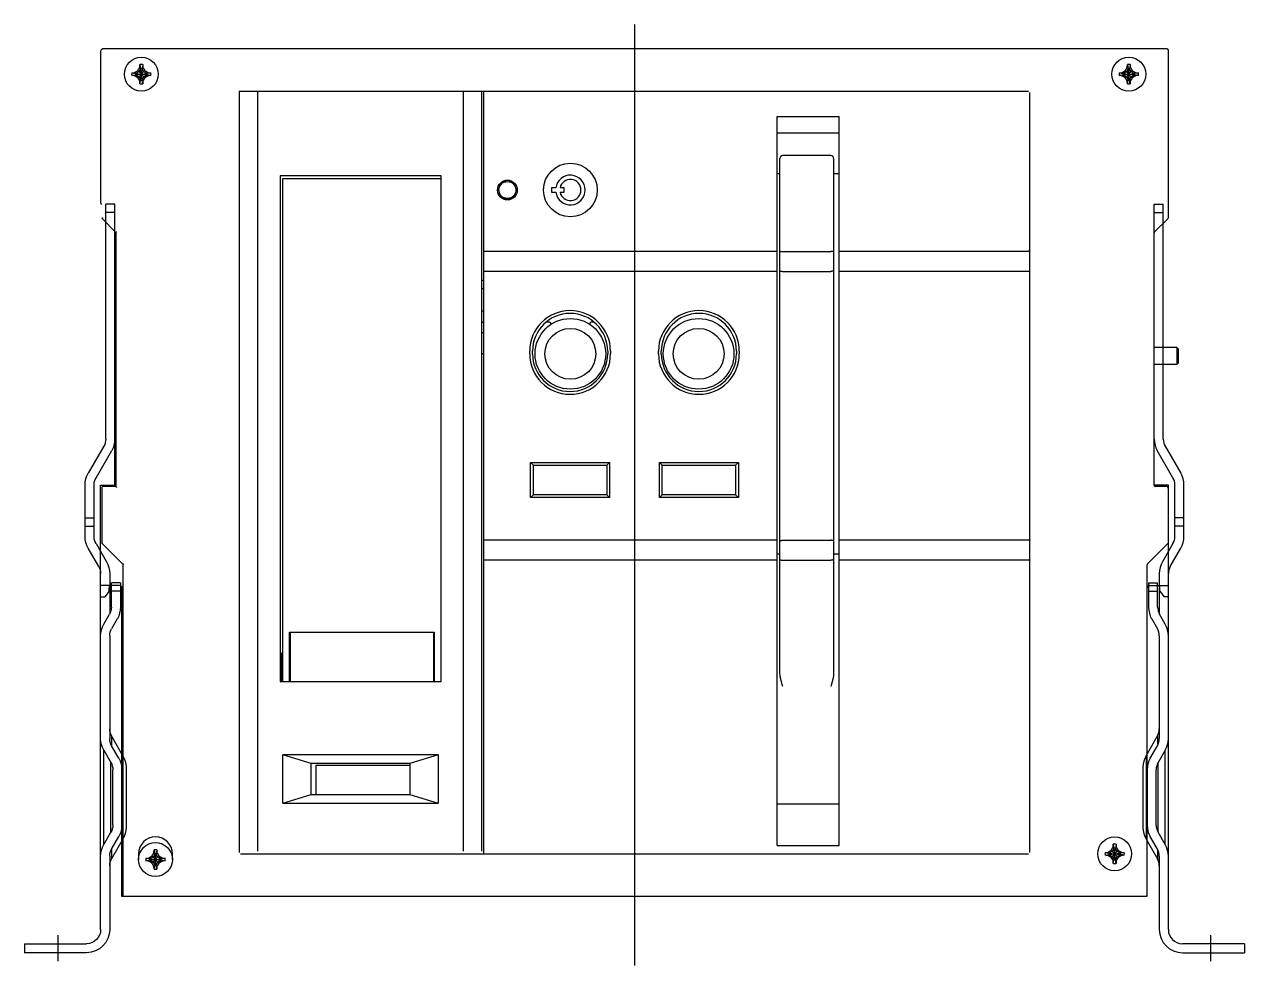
# Model space of a CAD drawing. Header units: inches. Extents: x 0 to 432, y 0 to 333.
import ezdxf

# ---------------------------------------------------------------- set-up
doc = ezdxf.new("R2010")
doc.units = ezdxf.units.IN
doc.layers.add('1', color=1, linetype='Continuous')

# ---------------------------------------------------------------- blocks, each defined once
blk = doc.blocks.new('A$C7F836B4E')
at = {"color": 7, "linetype": 'Continuous'}
for p, q in [((4, 184.84), (4, 268)), ((4, 268), (7.2, 268)), ((7.2, 184.84), (7.2, 268)), ((4, 265), (7.2, 265)), ((7.87, 182.34), (13.4, 172.76)), ((10.63, 171.16), (5.1, 180.74)), ((11.3, 150.34), (11.3, 168.66)), ((14.5, 150.34), (14.5, 168.66)), ((14.5, 157), (11.3, 157)), ((14.5, 154), (11.3, 154)), ((10.63, 147.84), (6.9, 141.38)), ((9.67, 139.78), (13.4, 146.24)), ((2, 134), (2, 125.34)), ((2, 134), (5.2, 134)), ((5.2, 125.34), (5.2, 134)), ((5.8, 137.28), (5.8, 122.99)), ((9, 11.2), (9, 137.28)), ((2, 131), (5.2, 131)), ((3.1, 121.24), (5.13, 117.72)), ((7.9, 119.32), (5.87, 122.84)), ((5.8, 115.22), (5.8, 78.79)), ((1.1, 72.76), (5.13, 79.74)), ((5.13, 79.74), (5.13, 76.29)), ((2.6, 71.9), (5.13, 76.29)), ((7.9, 74.69), (5.37, 70.3)), ((7.9, 41.31), (7.9, 74.69)), ((1.1, 72.76), (1.1, 43.24)), ((5.37, 45.7), (5.37, 70.3)), ((0, 68.66), (0, 47.34)), ((1.5, 67.8), (1.5, 48.2)), ((4.7, 48.2), (4.7, 67.8)), ((1.1, 43.24), (5.13, 36.26)), ((5.13, 39.71), (2.6, 44.1)), ((7.9, 41.31), (5.37, 45.7)), ((5.13, 39.71), (5.13, 36.26)), ((5.8, 37.21), (5.8, 11.2)), ((36, 6.2), (14, 6.2)), ((36, 6.2), (36, 3)), ((14, 3), (36, 3))]:
    blk.add_line(p, q, dxfattribs=at)
for centre, radius, start, end in [((12.2, 184.84), 8.2, 180, 210), ((12.2, 184.84), 5, 180, 210), ((6.3, 168.66), 5, 0, 30), ((6.3, 168.66), 8.2, 0, 30), ((6.3, 150.34), 5, 330, 0), ((6.3, 150.34), 8.2, 330, 0), ((14, 137.28), 8.2, 150, 180), ((14, 137.28), 5, 150, 180), ((10.2, 125.34), 8.2, 180, 210), ((10.2, 125.34), 5, 180, 210), ((0.8, 115.22), 5, 0, 30), ((0.8, 115.22), 8.2, 0, 30), ((0.8, 82.24), 5, 330, 360), ((0.8, 78.79), 5, 330, 0), ((0.8, 78.79), 8.2, 330, 0), ((8.2, 68.66), 8.2, 150, 180), ((9.7, 67.8), 8.2, 150, 180), ((9.7, 67.8), 5, 150, 180), ((9.7, 48.2), 8.2, 180, 210), ((9.7, 48.2), 5, 180, 210), ((8.2, 47.34), 8.2, 180, 210), ((0.8, 37.21), 5, 0, 30), ((0.8, 37.21), 8.2, 0, 30), ((0.8, 33.76), 5, 0, 30), ((14, 11.2), 8.2, 180, 270), ((14, 11.2), 5, 180, 270)]:
    blk.add_arc(centre, radius, start, end, dxfattribs=at)
at = {"layer": '1'}
blk.add_line((24, 0), (24, 9.2), dxfattribs=at)
blk = doc.blocks.new('hd2')
at = {"color": 7, "linetype": 'Continuous'}
for p, q in [((55144.46, -9607.38), (54767.66, -9607.38)), ((54766.96, -9608.38), (54766.96, -9661.88)), ((55144.96, -9667.17), (55144.96, -9607.88)), ((54777.95, -9615.88), (54779.3, -9616.13)), ((54778.9, -9615.86), (54779.4, -9616.13)), ((54779.4, -9616.13), (54779.3, -9616.13)), ((54779.3, -9616.13), (54783.41, -9616.63)), ((54779.3, -9616.63), (54783.41, -9616.13)), ((54780.49, -9615.51), (54779.4, -9616.13)), ((54779.4, -9616.13), (54783.31, -9616.63)), ((54779.4, -9616.63), (54783.31, -9616.13)), ((54780.11, -9617.63), (54782.61, -9615.13)), ((54782.61, -9617.63), (54780.11, -9615.13)), ((54781.11, -9614.43), (54780.49, -9615.51)), ((54780.83, -9613.92), (54781.11, -9614.43)), ((54780.86, -9612.98), (54781.11, -9614.33)), ((54781.11, -9618.44), (54781.61, -9614.33)), ((54781.11, -9614.33), (54781.11, -9614.43)), ((54781.61, -9618.44), (54781.11, -9614.33)), ((54781.11, -9618.34), (54781.61, -9614.43)), ((54781.61, -9618.34), (54781.11, -9614.43)), ((54781.86, -9612.98), (54781.61, -9614.33)), ((54781.61, -9614.43), (54781.88, -9613.92)), ((54781.61, -9614.43), (54781.61, -9614.33)), ((54782.23, -9615.51), (54781.61, -9614.43)), ((54783.31, -9616.13), (54782.23, -9615.51)), ((54783.82, -9615.86), (54783.31, -9616.13)), ((54783.41, -9616.13), (54783.31, -9616.13)), ((54784.76, -9615.88), (54783.41, -9616.13)), ((55127.55, -9615.88), (55128.9, -9616.13)), ((55128.5, -9615.86), (55129, -9616.13)), ((55129, -9616.13), (55128.9, -9616.13)), ((55128.9, -9616.63), (55133.01, -9616.13)), ((55128.9, -9616.13), (55133.01, -9616.63)), ((55130.09, -9615.51), (55129, -9616.13)), ((55129, -9616.63), (55132.91, -9616.13)), ((55129, -9616.13), (55132.91, -9616.63)), ((55129.71, -9617.63), (55132.21, -9615.13)), ((55129.71, -9615.13), (55132.21, -9617.63)), ((55130.71, -9614.43), (55130.09, -9615.51)), ((55130.43, -9613.92), (55130.71, -9614.43)), ((55130.46, -9612.98), (55130.71, -9614.33)), ((55130.71, -9618.44), (55131.21, -9614.33)), ((55130.71, -9614.33), (55130.71, -9614.43)), ((55131.21, -9618.44), (55130.71, -9614.33)), ((55130.71, -9618.34), (55131.21, -9614.43)), ((55131.21, -9618.34), (55130.71, -9614.43)), ((55131.46, -9612.98), (55131.21, -9614.33)), ((55131.21, -9614.43), (55131.48, -9613.92)), ((55131.21, -9614.43), (55131.21, -9614.33)), ((55131.83, -9615.51), (55131.21, -9614.43)), ((55132.91, -9616.13), (55131.83, -9615.51)), ((55133.42, -9615.86), (55132.91, -9616.13)), ((55133.01, -9616.13), (55132.91, -9616.13)), ((55134.36, -9615.88), (55133.01, -9616.13)), ((54777.95, -9616.88), (54779.3, -9616.63)), ((54778.9, -9616.91), (54779.4, -9616.63)), ((54779.3, -9616.63), (54779.4, -9616.63)), ((54779.4, -9616.63), (54780.49, -9617.26)), ((54780.49, -9617.26), (54781.11, -9618.34)), ((54781.11, -9618.34), (54780.83, -9618.84)), ((54780.86, -9619.79), (54781.11, -9618.44)), ((54781.11, -9618.34), (54781.11, -9618.44)), ((54781.61, -9618.34), (54782.23, -9617.26)), ((54781.61, -9618.44), (54781.61, -9618.34)), ((54781.88, -9618.84), (54781.61, -9618.34)), ((54781.86, -9619.79), (54781.61, -9618.44)), ((54782.23, -9617.26), (54783.31, -9616.63)), ((54783.31, -9616.63), (54783.82, -9616.91)), ((54783.31, -9616.63), (54783.41, -9616.63)), ((54784.76, -9616.88), (54783.41, -9616.63)), ((55127.55, -9616.88), (55128.9, -9616.63)), ((55128.5, -9616.91), (55129, -9616.63)), ((55128.9, -9616.63), (55129, -9616.63)), ((55129, -9616.63), (55130.09, -9617.26)), ((55130.09, -9617.26), (55130.71, -9618.34)), ((55130.71, -9618.34), (55130.43, -9618.84)), ((55130.46, -9619.79), (55130.71, -9618.44)), ((55130.71, -9618.34), (55130.71, -9618.44)), ((55131.21, -9618.34), (55131.83, -9617.26)), ((55131.21, -9618.44), (55131.21, -9618.34)), ((55131.48, -9618.84), (55131.21, -9618.34)), ((55131.46, -9619.79), (55131.21, -9618.44)), ((55131.83, -9617.26), (55132.91, -9616.63)), ((55132.91, -9616.63), (55133.01, -9616.63)), ((55132.91, -9616.63), (55133.42, -9616.91)), ((55134.36, -9616.88), (55133.01, -9616.63)), ((54815.96, -9622.38), (54815.96, -9891.88)), ((54815.96, -9622.38), (55095.46, -9622.38)), ((54822.46, -9622.38), (54822.46, -9891.38)), ((54895.46, -9891.38), (54895.46, -9622.38)), ((54901.96, -9891.38), (54901.96, -9622.38)), ((54902.66, -9892.38), (54902.66, -9622.38)), ((55095.96, -9891.88), (55095.96, -9622.88)), ((55006.46, -9889.38), (55006.46, -9631.38)), ((55006.46, -9631.38), (55028.46, -9631.38)), ((55028.46, -9889.38), (55028.46, -9631.38)), ((55006.46, -9637.16), (55028.46, -9637.16)), ((55007.46, -9828.3), (55007.46, -9646.18)), ((55025.46, -9645.18), (55008.46, -9645.18)), ((55026.46, -9646.18), (55026.46, -9828.3)), ((54830.46, -9652.38), (54830.46, -9831.38)), ((54887.46, -9652.38), (54830.46, -9652.38)), ((54831.43, -9831.36), (54831.43, -9653.36)), ((54831.43, -9653.36), (54887.43, -9653.36)), ((54887.46, -9831.38), (54887.46, -9652.38)), ((54910.11, -9653.99), (54910.11, -9654.4)), ((54910.26, -9654.18), (54910.11, -9654.18)), ((54910.26, -9654.46), (54910.26, -9653.96)), ((54911.66, -9653.96), (54911.66, -9654.46)), ((54911.81, -9654.18), (54911.66, -9654.18)), ((54911.81, -9654.4), (54911.81, -9653.99)), ((55006.46, -9651.5), (55007.46, -9651.5)), ((55026.46, -9651.5), (55028.46, -9651.5)), ((54928.06, -9656.63), (54926.56, -9656.63)), ((54926.56, -9656.63), (54926.56, -9658.13)), ((54926.56, -9658.13), (54928.06, -9658.13)), ((54931.09, -9656.63), (54929.59, -9656.63)), ((54929.59, -9658.13), (54931.09, -9658.13)), ((54931.09, -9658.13), (54931.09, -9656.63)), ((54767.36, -9667.38), (54772.36, -9672.38)), ((55140.11, -9672.24), (55144.81, -9667.53)), ((54771.96, -9761.88), (54771.96, -9671.98)), ((54772.36, -9672.38), (54772.36, -9762.38)), ((55139.96, -9761.88), (55139.96, -9672.59)), ((54902.66, -9679.08), (55006.46, -9679.08)), ((55008.46, -9679.18), (55025.46, -9679.18)), ((55028.46, -9679.08), (55095.46, -9679.08)), ((54902.66, -9689.38), (54901.96, -9689.38)), ((54902.66, -9686.15), (55006.46, -9686.15)), ((55008.46, -9686.18), (55025.46, -9686.18)), ((55028.46, -9686.15), (55095.46, -9686.15)), ((54902.66, -9692.38), (54902.16, -9692.38)), ((54901.96, -9700.18), (54902.66, -9700.18)), ((54901.96, -9704.18), (54902.66, -9704.18)), ((54925.88, -9704.18), (54924.64, -9704.18)), ((54941.68, -9704.18), (54940.64, -9704.18)), ((54902.66, -9707.88), (54901.96, -9707.88)), ((54902.66, -9715.38), (54901.96, -9715.38)), ((54918.86, -9715.38), (54918.86, -9714.38)), ((54919.86, -9715.38), (54919.86, -9714.38)), ((54946.46, -9714.38), (54946.46, -9715.38)), ((54947.46, -9714.38), (54947.46, -9715.38)), ((54964.46, -9715.38), (54964.46, -9714.38)), ((54965.46, -9715.38), (54965.46, -9714.38)), ((54992.06, -9714.38), (54992.06, -9715.38)), ((54993.06, -9714.38), (54993.06, -9715.38)), ((55147.96, -9713.13), (55139.96, -9713.13)), ((55148.46, -9713.63), (55147.96, -9713.13)), ((55147.96, -9713.13), (55147.96, -9719.13)), ((55148.46, -9713.63), (55148.46, -9718.63)), ((55147.96, -9719.13), (55139.96, -9719.13)), ((55148.46, -9718.63), (55147.96, -9719.13)), ((54772.36, -9723.38), (54771.96, -9723.38)), ((54919.16, -9753.78), (54947.16, -9753.78)), ((54919.16, -9753.78), (54920.16, -9754.78)), ((54919.16, -9766.28), (54919.16, -9753.78)), ((54947.16, -9753.78), (54946.16, -9754.78)), ((54947.16, -9753.78), (54947.16, -9766.28)), ((54964.76, -9753.78), (54992.76, -9753.78)), ((54964.76, -9753.78), (54965.76, -9754.78)), ((54964.76, -9766.28), (54964.76, -9753.78)), ((54992.76, -9753.78), (54991.76, -9754.78)), ((54992.76, -9753.78), (54992.76, -9766.28)), ((54920.16, -9754.78), (54946.16, -9754.78)), ((54920.16, -9765.28), (54920.16, -9754.78)), ((54946.16, -9754.78), (54946.16, -9765.28)), ((54965.76, -9754.78), (54991.76, -9754.78)), ((54965.76, -9765.28), (54965.76, -9754.78)), ((54991.76, -9754.78), (54991.76, -9765.28)), ((54766.96, -9761.88), (54771.96, -9761.88)), ((54766.96, -9801.38), (54766.96, -9761.88)), ((54767.36, -9762.68), (54767.36, -9782.38)), ((54772.36, -9762.38), (54767.66, -9762.38)), ((55144.96, -9761.88), (55139.96, -9761.88)), ((55144.46, -9762.38), (55140.46, -9762.38)), ((55144.96, -9801.38), (55144.96, -9761.88)), ((54919.16, -9766.28), (54920.16, -9765.28)), ((54947.16, -9766.28), (54919.16, -9766.28)), ((54946.16, -9765.28), (54920.16, -9765.28)), ((54947.16, -9766.28), (54946.16, -9765.28)), ((54964.76, -9766.28), (54965.76, -9765.28)), ((54992.76, -9766.28), (54964.76, -9766.28)), ((54991.76, -9765.28), (54965.76, -9765.28)), ((54992.76, -9766.28), (54991.76, -9765.28)), ((54767.36, -9782.38), (54774.86, -9789.88)), ((54902.66, -9781.21), (55006.46, -9781.21)), ((55008.46, -9781.38), (55025.46, -9781.38)), ((55028.46, -9781.21), (55095.46, -9781.21)), ((55137.61, -9789.74), (55144.81, -9782.53)), ((54902.66, -9788.28), (55006.46, -9788.28)), ((55006.46, -9786.18), (55007.46, -9786.18)), ((55008.46, -9788.38), (55025.46, -9788.38)), ((55026.46, -9786.18), (55028.46, -9786.18)), ((55028.46, -9788.28), (55095.46, -9788.28)), ((54774.86, -9789.88), (54774.86, -9907.08)), ((55137.46, -9907.38), (55137.46, -9790.09)), ((54773.66, -9797.38), (54766.96, -9797.38)), ((55138.26, -9797.38), (55144.96, -9797.38)), ((54766.96, -9801.38), (54768.46, -9801.38)), ((54769.96, -9799.38), (54768.46, -9801.38)), ((54769.96, -9799.38), (54769.96, -9798.18)), ((54774.46, -9907.38), (54774.46, -9798.18)), ((55141.96, -9799.38), (55141.96, -9798.18)), ((55141.96, -9799.38), (55143.46, -9801.38)), ((55144.96, -9801.38), (55143.46, -9801.38)), ((54774.86, -9807.38), (54774.46, -9807.38)), ((54833.83, -9831.36), (54833.83, -9813.86)), ((54833.83, -9813.86), (54885.03, -9813.86)), ((54834.03, -9813.86), (54834.03, -9831.36)), ((54884.83, -9813.86), (54884.83, -9831.36)), ((54885.03, -9813.86), (54885.03, -9831.36)), ((54830.43, -9821.37), (54831.43, -9821.37)), ((54830.93, -9831.38), (54830.93, -9821.64)), ((54833.83, -9821.37), (54834.03, -9821.37)), ((54884.83, -9821.37), (54885.03, -9821.37)), ((54834.03, -9825.86), (54833.83, -9825.86)), ((54885.03, -9825.86), (54884.83, -9825.86)), ((54830.46, -9831.38), (54887.46, -9831.38)), ((54834.03, -9828.86), (54833.83, -9828.86)), ((54885.03, -9828.86), (54884.83, -9828.86)), ((54774.46, -9851.38), (54774.86, -9851.38)), ((54886.46, -9857.38), (54831.46, -9857.38)), ((54831.46, -9874.38), (54831.46, -9857.38)), ((54841.46, -9860.38), (54831.46, -9857.38)), ((54886.46, -9857.38), (54876.46, -9860.38)), ((54886.46, -9857.38), (54886.46, -9874.38)), ((54841.46, -9871.38), (54841.46, -9860.38)), ((54876.46, -9860.38), (54841.46, -9860.38)), ((54843.16, -9861.13), (54843.16, -9871.38)), ((54876.46, -9861.13), (54843.16, -9861.13)), ((54876.46, -9860.38), (54876.46, -9871.38)), ((54831.46, -9874.38), (54841.46, -9871.38)), ((54831.46, -9874.38), (54886.46, -9874.38)), ((54841.46, -9871.38), (54876.46, -9871.38)), ((54876.46, -9871.38), (54886.46, -9874.38)), ((55006.46, -9874.64), (55028.46, -9874.64)), ((54780.36, -9892.38), (54780.36, -9894.38)), ((54786.11, -9892.43), (54785.49, -9893.51)), ((54785.83, -9891.92), (54786.11, -9892.43)), ((54785.86, -9890.98), (54786.11, -9892.33)), ((54786.61, -9896.44), (54786.11, -9892.33)), ((54786.11, -9892.33), (54786.11, -9892.43)), ((54786.11, -9896.44), (54786.61, -9892.33)), ((54786.61, -9896.34), (54786.11, -9892.43)), ((54786.11, -9896.34), (54786.61, -9892.43)), ((54786.86, -9890.98), (54786.61, -9892.33)), ((54786.61, -9892.43), (54786.88, -9891.92)), ((54786.61, -9892.43), (54786.61, -9892.33)), ((54787.23, -9893.51), (54786.61, -9892.43)), ((54792.36, -9894.38), (54792.36, -9892.38)), ((54816.46, -9892.38), (55095.46, -9892.38)), ((55006.46, -9889.38), (55028.46, -9889.38)), ((55122.55, -9891.88), (55123.9, -9892.13)), ((55122.55, -9892.88), (55123.9, -9892.63)), ((55123.5, -9891.86), (55124, -9892.13)), ((55123.5, -9892.91), (55124, -9892.63)), ((55123.9, -9892.63), (55128.01, -9892.13)), ((55124, -9892.13), (55123.9, -9892.13)), ((55123.9, -9892.13), (55128.01, -9892.63)), ((55123.9, -9892.63), (55124, -9892.63)), ((55125.09, -9891.51), (55124, -9892.13)), ((55124, -9892.63), (55127.91, -9892.13)), ((55124, -9892.13), (55127.91, -9892.63)), ((55124, -9892.63), (55125.09, -9893.26)), ((55124.71, -9891.13), (55127.21, -9893.63)), ((55124.71, -9893.63), (55127.21, -9891.13)), ((55125.71, -9890.43), (55125.09, -9891.51)), ((55125.43, -9889.92), (55125.71, -9890.43)), ((55125.46, -9888.98), (55125.71, -9890.33)), ((55126.21, -9894.44), (55125.71, -9890.33)), ((55125.71, -9890.33), (55125.71, -9890.43)), ((55125.71, -9894.44), (55126.21, -9890.33)), ((55126.21, -9894.34), (55125.71, -9890.43)), ((55125.71, -9894.34), (55126.21, -9890.43)), ((55126.46, -9888.98), (55126.21, -9890.33)), ((55126.21, -9890.43), (55126.48, -9889.92)), ((55126.21, -9890.43), (55126.21, -9890.33)), ((55126.83, -9891.51), (55126.21, -9890.43)), ((55127.91, -9892.13), (55126.83, -9891.51)), ((55126.83, -9893.26), (55127.91, -9892.63)), ((55128.42, -9891.86), (55127.91, -9892.13)), ((55128.01, -9892.13), (55127.91, -9892.13)), ((55127.91, -9892.63), (55128.01, -9892.63)), ((55127.91, -9892.63), (55128.42, -9892.91)), ((55129.36, -9891.88), (55128.01, -9892.13)), ((55129.36, -9892.88), (55128.01, -9892.63)), ((54782.95, -9893.88), (54784.3, -9894.13)), ((54782.95, -9894.88), (54784.3, -9894.63)), ((54783.9, -9893.86), (54784.4, -9894.13)), ((54783.9, -9894.91), (54784.4, -9894.63)), ((54784.3, -9894.13), (54788.41, -9894.63)), ((54784.4, -9894.13), (54784.3, -9894.13)), ((54784.3, -9894.63), (54788.41, -9894.13)), ((54784.3, -9894.63), (54784.4, -9894.63)), ((54785.49, -9893.51), (54784.4, -9894.13)), ((54784.4, -9894.13), (54788.31, -9894.63)), ((54784.4, -9894.63), (54788.31, -9894.13)), ((54784.4, -9894.63), (54785.49, -9895.26)), ((54785.11, -9893.13), (54787.61, -9895.63)), ((54785.11, -9895.63), (54787.61, -9893.13)), ((54785.49, -9895.26), (54786.11, -9896.34)), ((54786.11, -9896.34), (54785.83, -9896.84)), ((54785.86, -9897.79), (54786.11, -9896.44)), ((54786.11, -9896.34), (54786.11, -9896.44)), ((54786.61, -9896.34), (54787.23, -9895.26)), ((54786.88, -9896.84), (54786.61, -9896.34)), ((54786.61, -9896.44), (54786.61, -9896.34)), ((54786.86, -9897.79), (54786.61, -9896.44)), ((54788.31, -9894.13), (54787.23, -9893.51)), ((54787.23, -9895.26), (54788.31, -9894.63)), ((54788.82, -9893.86), (54788.31, -9894.13)), ((54788.41, -9894.13), (54788.31, -9894.13)), ((54788.31, -9894.63), (54788.82, -9894.91)), ((54788.31, -9894.63), (54788.41, -9894.63)), ((54789.76, -9893.88), (54788.41, -9894.13)), ((54789.76, -9894.88), (54788.41, -9894.63)), ((55125.09, -9893.26), (55125.71, -9894.34)), ((55125.71, -9894.34), (55125.43, -9894.84)), ((55125.46, -9895.79), (55125.71, -9894.44)), ((55125.71, -9894.34), (55125.71, -9894.44)), ((55126.21, -9894.34), (55126.83, -9893.26)), ((55126.48, -9894.84), (55126.21, -9894.34)), ((55126.21, -9894.44), (55126.21, -9894.34)), ((55126.46, -9895.79), (55126.21, -9894.44)), ((54774.46, -9907.38), (54774.16, -9907.38)), ((54774.46, -9907.38), (55137.46, -9907.38))]:
    blk.add_line(p, q, dxfattribs=at)
for centre, radius in [((54781.36, -9616.38), 6), ((55130.96, -9616.38), 6), ((54933.26, -9657.38), 9.5), ((54910.96, -9657.38), 3.5), ((54910.96, -9657.38), 3), ((54933.26, -9715.38), 12.5), ((54933.26, -9715.38), 9), ((54978.66, -9715.38), 12.5), ((54978.66, -9715.38), 9), ((54786.36, -9894.38), 6), ((55125.96, -9892.38), 6)]:
    blk.add_circle(centre, radius, dxfattribs=at)
for centre, radius, start, end in [((54767.96, -9608.38), 1, 125.3034, 180), ((54767.66, -9607.68), 0.3, 90, 180), ((55144.46, -9607.88), 0.5, 0, 90), ((54781.36, -9616.38), 3.44, 171.6724, 188.3276), ((54781.36, -9616.38), 2.07, 173.0633, 186.9367), ((54781.36, -9616.38), 3.44, 81.6724, 98.3276), ((54781.36, -9616.38), 2.07, 83.0633, 96.9367), ((54781.36, -9616.38), 2.07, 353.0633, 6.9367), ((54781.36, -9616.38), 3.44, 351.6724, 8.3276), ((55130.96, -9616.38), 3.44, 171.6724, 188.3276), ((55130.96, -9616.38), 2.07, 173.0633, 186.9367), ((55130.96, -9616.38), 3.44, 81.6724, 98.3276), ((55130.96, -9616.38), 2.07, 83.0633, 96.9367), ((55130.96, -9616.38), 2.07, 353.0633, 6.9367), ((55130.96, -9616.38), 3.44, 351.6724, 8.3276), ((54781.36, -9616.38), 3.44, 261.6724, 278.3276), ((54781.36, -9616.38), 2.07, 263.0633, 276.9367), ((55130.96, -9616.38), 3.44, 261.6724, 278.3276), ((55130.96, -9616.38), 2.07, 263.0633, 276.9367), ((55008.46, -9646.18), 1, 90.0031, 180), ((55025.46, -9646.18), 1, 0, 90), ((54831.63, -9653.56), 0.2, 90, 180), ((54887.23, -9653.56), 0.2, 0, 90), ((54910.96, -9657.38), 3.1, 105.914, 74.086), ((54933.26, -9657.38), 5.25, 188.2132, 171.7868), ((54933.26, -9657.38), 3.75, 191.537, 168.463), ((54767.46, -9661.88), 0.5, 180, 258.3949), ((55144.46, -9667.17), 0.5, 315, 0), ((55140.46, -9672.59), 0.5, 135, 180), ((54933.16, -9714.38), 14.3, 0, 180), ((54933.16, -9714.38), 13.3, 0, 180), ((54978.76, -9714.38), 14.3, 0, 180), ((54978.76, -9714.38), 13.3, 0, 180), ((54925.88, -9704.68), 0.5, 33.5028, 90.0092), ((54940.64, -9704.68), 0.5, 89.9912, 146.4971), ((54933.16, -9715.38), 14.3, 180, 0), ((54933.16, -9715.38), 13.3, 180, 0), ((54978.76, -9715.38), 14.3, 180, 0), ((54978.76, -9715.38), 13.3, 180, 0), ((54767.66, -9762.68), 0.3, 90, 180), ((55140.46, -9761.88), 0.5, 180, 270), ((55144.46, -9762.88), 0.5, 0, 90), ((55144.46, -9782.17), 0.5, 315, 0), ((55137.96, -9790.09), 0.5, 135, 180), ((54770.76, -9798.18), 0.8, 90, 180), ((54773.66, -9798.18), 0.8, 0, 90), ((55138.26, -9798.18), 0.8, 90, 180), ((55141.16, -9798.18), 0.8, 0, 90), ((54786.36, -9892.38), 6, 0, 180), ((54786.36, -9894.38), 3.44, 81.6724, 98.3276), ((54786.36, -9894.38), 2.07, 83.0633, 96.9367), ((55125.96, -9892.38), 3.44, 171.6724, 188.3276), ((55125.96, -9892.38), 2.07, 173.0633, 186.9367), ((55125.96, -9892.38), 3.44, 81.6724, 98.3276), ((55125.96, -9892.38), 2.07, 83.0633, 96.9367), ((55125.96, -9892.38), 2.07, 353.0633, 6.9367), ((55125.96, -9892.38), 3.44, 351.6724, 8.3276), ((54786.36, -9894.38), 3.44, 171.6724, 188.3276), ((54786.36, -9894.38), 2.07, 173.0633, 186.9367), ((54786.36, -9894.38), 2.07, 263.0633, 276.9367), ((54786.36, -9894.38), 2.07, 353.0633, 6.9367), ((54786.36, -9894.38), 3.44, 351.6724, 8.3276), ((55125.96, -9892.38), 3.44, 261.6724, 278.3276), ((55125.96, -9892.38), 2.07, 263.0633, 276.9367), ((54786.36, -9894.38), 3.44, 261.6724, 278.3276), ((54775.16, -9907.08), 0.3, 180, 270), ((55136.96, -9906.88), 0.5, 270, 0)]:
    blk.add_arc(centre, radius, start, end, dxfattribs=at)
for points, knots in [([(54777.95, -9615.88), (54778.01, -9615.88), (54778.13, -9615.88), (54778.31, -9615.87), (54778.43, -9615.87), (54778.49, -9615.87)], [0, 0, 0, 0, 0.175777, 0.3548685, 0.5369597, 0.5369597, 0.5369597, 0.5369597]), ([(54778.49, -9615.87), (54778.54, -9615.87), (54778.63, -9615.86), (54778.77, -9615.86), (54778.86, -9615.86), (54778.9, -9615.86)], [0, 0, 0, 0, 0.1414932, 0.277527, 0.408073, 0.408073, 0.408073, 0.408073]), ([(54778.9, -9615.86), (54778.96, -9615.82), (54779.07, -9615.75), (54779.23, -9615.65), (54779.39, -9615.56), (54779.54, -9615.47), (54779.68, -9615.38), (54779.82, -9615.3), (54779.97, -9615.21), (54780.06, -9615.16), (54780.11, -9615.13)], [0, 0, 0, 0, 0.205376, 0.395512, 0.574302, 0.745883, 0.913975, 1.079959, 1.244816, 1.409818, 1.409818, 1.409818, 1.409818]), ([(54780.11, -9615.13), (54780.14, -9615.08), (54780.19, -9614.99), (54780.28, -9614.85), (54780.36, -9614.7), (54780.45, -9614.56), (54780.54, -9614.41), (54780.63, -9614.26), (54780.73, -9614.09), (54780.8, -9613.98), (54780.83, -9613.92)], [0, 0, 0, 0, 0.165032, 0.329913, 0.495916, 0.664027, 0.835601, 1.014352, 1.204449, 1.409818, 1.409818, 1.409818, 1.409818]), ([(54780.83, -9613.92), (54780.83, -9613.88), (54780.84, -9613.79), (54780.84, -9613.65), (54780.84, -9613.56), (54780.84, -9613.51)], [0, 0, 0, 0, 0.1303623, 0.2663977, 0.408073, 0.408073, 0.408073, 0.408073]), ([(54780.84, -9613.51), (54780.85, -9613.45), (54780.85, -9613.33), (54780.85, -9613.15), (54780.86, -9613.04), (54780.86, -9612.98)], [0, 0, 0, 0, 0.1820912, 0.3611827, 0.5369597, 0.5369597, 0.5369597, 0.5369597]), ([(54781.86, -9612.98), (54781.86, -9613.04), (54781.86, -9613.15), (54781.87, -9613.33), (54781.87, -9613.45), (54781.88, -9613.51)], [0, 0, 0, 0, 0.175777, 0.3548685, 0.5369597, 0.5369597, 0.5369597, 0.5369597]), ([(54781.88, -9613.51), (54781.88, -9613.56), (54781.88, -9613.65), (54781.88, -9613.79), (54781.88, -9613.88), (54781.88, -9613.92)], [0, 0, 0, 0, 0.1414862, 0.2775215, 0.408073, 0.408073, 0.408073, 0.408073]), ([(54781.88, -9613.92), (54781.92, -9613.98), (54781.99, -9614.09), (54782.09, -9614.26), (54782.18, -9614.41), (54782.27, -9614.56), (54782.36, -9614.7), (54782.44, -9614.85), (54782.53, -9614.99), (54782.58, -9615.08), (54782.61, -9615.13)], [0, 0, 0, 0, 0.205369, 0.395466, 0.574217, 0.745791, 0.913902, 1.079905, 1.244785, 1.409818, 1.409818, 1.409818, 1.409818]), ([(54782.61, -9615.13), (54782.66, -9615.16), (54782.75, -9615.21), (54782.9, -9615.3), (54783.04, -9615.38), (54783.18, -9615.47), (54783.33, -9615.56), (54783.49, -9615.65), (54783.65, -9615.75), (54783.76, -9615.82), (54783.82, -9615.86)], [0, 0, 0, 0, 0.165148, 0.330103, 0.496173, 0.664375, 0.835987, 1.014646, 1.20459, 1.409818, 1.409818, 1.409818, 1.409818]), ([(54783.82, -9615.86), (54783.86, -9615.86), (54783.95, -9615.86), (54784.09, -9615.86), (54784.18, -9615.87), (54784.23, -9615.87)], [0, 0, 0, 0, 0.1303621, 0.2663976, 0.408073, 0.408073, 0.408073, 0.408073]), ([(54784.23, -9615.87), (54784.29, -9615.87), (54784.41, -9615.87), (54784.59, -9615.88), (54784.71, -9615.88), (54784.76, -9615.88)], [0, 0, 0, 0, 0.1820912, 0.3611827, 0.5369597, 0.5369597, 0.5369597, 0.5369597]), ([(55127.55, -9615.88), (55127.61, -9615.88), (55127.73, -9615.88), (55127.91, -9615.87), (55128.03, -9615.87), (55128.09, -9615.87)], [0, 0, 0, 0, 0.175777, 0.3548685, 0.5369597, 0.5369597, 0.5369597, 0.5369597]), ([(55128.09, -9615.87), (55128.14, -9615.87), (55128.23, -9615.86), (55128.37, -9615.86), (55128.46, -9615.86), (55128.5, -9615.86)], [0, 0, 0, 0, 0.1414932, 0.277527, 0.408073, 0.408073, 0.408073, 0.408073]), ([(55128.5, -9615.86), (55128.56, -9615.82), (55128.67, -9615.75), (55128.83, -9615.65), (55128.99, -9615.56), (55129.14, -9615.47), (55129.28, -9615.38), (55129.42, -9615.3), (55129.57, -9615.21), (55129.66, -9615.16), (55129.71, -9615.13)], [0, 0, 0, 0, 0.205376, 0.395512, 0.574302, 0.745883, 0.913975, 1.079959, 1.244816, 1.409818, 1.409818, 1.409818, 1.409818]), ([(55129.71, -9615.13), (55129.74, -9615.08), (55129.79, -9614.99), (55129.88, -9614.85), (55129.96, -9614.7), (55130.05, -9614.56), (55130.14, -9614.41), (55130.23, -9614.26), (55130.33, -9614.09), (55130.4, -9613.98), (55130.43, -9613.92)], [0, 0, 0, 0, 0.165032, 0.329913, 0.495916, 0.664027, 0.835601, 1.014352, 1.204449, 1.409818, 1.409818, 1.409818, 1.409818]), ([(55130.43, -9613.92), (55130.43, -9613.88), (55130.44, -9613.79), (55130.44, -9613.65), (55130.44, -9613.56), (55130.44, -9613.51)], [0, 0, 0, 0, 0.1303623, 0.2663977, 0.408073, 0.408073, 0.408073, 0.408073]), ([(55130.44, -9613.51), (55130.45, -9613.45), (55130.45, -9613.33), (55130.45, -9613.15), (55130.46, -9613.04), (55130.46, -9612.98)], [0, 0, 0, 0, 0.1820912, 0.3611827, 0.5369597, 0.5369597, 0.5369597, 0.5369597]), ([(55131.46, -9612.98), (55131.46, -9613.04), (55131.46, -9613.15), (55131.47, -9613.33), (55131.47, -9613.45), (55131.48, -9613.51)], [0, 0, 0, 0, 0.175777, 0.3548685, 0.5369597, 0.5369597, 0.5369597, 0.5369597]), ([(55131.48, -9613.51), (55131.48, -9613.56), (55131.48, -9613.65), (55131.48, -9613.79), (55131.48, -9613.88), (55131.48, -9613.92)], [0, 0, 0, 0, 0.1414862, 0.2775215, 0.408073, 0.408073, 0.408073, 0.408073]), ([(55131.48, -9613.92), (55131.52, -9613.98), (55131.59, -9614.09), (55131.69, -9614.26), (55131.78, -9614.41), (55131.87, -9614.56), (55131.96, -9614.7), (55132.04, -9614.85), (55132.13, -9614.99), (55132.18, -9615.08), (55132.21, -9615.13)], [0, 0, 0, 0, 0.205369, 0.395466, 0.574217, 0.745791, 0.913902, 1.079905, 1.244785, 1.409818, 1.409818, 1.409818, 1.409818]), ([(55132.21, -9615.13), (55132.26, -9615.16), (55132.35, -9615.21), (55132.5, -9615.3), (55132.64, -9615.38), (55132.78, -9615.47), (55132.93, -9615.56), (55133.09, -9615.65), (55133.25, -9615.75), (55133.36, -9615.82), (55133.42, -9615.86)], [0, 0, 0, 0, 0.165148, 0.330103, 0.496173, 0.664375, 0.835987, 1.014646, 1.20459, 1.409818, 1.409818, 1.409818, 1.409818]), ([(55133.42, -9615.86), (55133.46, -9615.86), (55133.55, -9615.86), (55133.69, -9615.86), (55133.78, -9615.87), (55133.83, -9615.87)], [0, 0, 0, 0, 0.1303621, 0.2663976, 0.408073, 0.408073, 0.408073, 0.408073]), ([(55133.83, -9615.87), (55133.89, -9615.87), (55134.01, -9615.87), (55134.19, -9615.88), (55134.31, -9615.88), (55134.36, -9615.88)], [0, 0, 0, 0, 0.1820912, 0.3611827, 0.5369597, 0.5369597, 0.5369597, 0.5369597]), ([(54778.49, -9616.9), (54778.43, -9616.9), (54778.31, -9616.89), (54778.13, -9616.89), (54778.01, -9616.88), (54777.95, -9616.88)], [0, 0, 0, 0, 0.1820912, 0.3611827, 0.5369597, 0.5369597, 0.5369597, 0.5369597]), ([(54778.9, -9616.91), (54778.86, -9616.91), (54778.77, -9616.9), (54778.63, -9616.9), (54778.54, -9616.9), (54778.49, -9616.9)], [0, 0, 0, 0, 0.1303623, 0.2663977, 0.408073, 0.408073, 0.408073, 0.408073]), ([(54780.11, -9617.63), (54780.06, -9617.61), (54779.97, -9617.55), (54779.82, -9617.47), (54779.68, -9617.38), (54779.54, -9617.29), (54779.39, -9617.21), (54779.23, -9617.11), (54779.07, -9617.01), (54778.96, -9616.94), (54778.9, -9616.91)], [0, 0, 0, 0, 0.165032, 0.329913, 0.495916, 0.664027, 0.835601, 1.014351, 1.204449, 1.409818, 1.409818, 1.409818, 1.409818]), ([(54780.83, -9618.84), (54780.8, -9618.78), (54780.73, -9618.67), (54780.63, -9618.51), (54780.54, -9618.35), (54780.45, -9618.21), (54780.36, -9618.06), (54780.28, -9617.92), (54780.19, -9617.78), (54780.14, -9617.68), (54780.11, -9617.63)], [0, 0, 0, 0, 0.205305, 0.395403, 0.574189, 0.745798, 0.913922, 1.079923, 1.244793, 1.409818, 1.409818, 1.409818, 1.409818]), ([(54780.84, -9619.25), (54780.84, -9619.2), (54780.84, -9619.11), (54780.84, -9618.97), (54780.83, -9618.89), (54780.83, -9618.84)], [0, 0, 0, 0, 0.1414864, 0.2775217, 0.408073, 0.408073, 0.408073, 0.408073]), ([(54780.86, -9619.79), (54780.86, -9619.73), (54780.85, -9619.61), (54780.85, -9619.43), (54780.85, -9619.31), (54780.84, -9619.25)], [0, 0, 0, 0, 0.175777, 0.3548685, 0.5369597, 0.5369597, 0.5369597, 0.5369597]), ([(54781.88, -9619.25), (54781.87, -9619.31), (54781.87, -9619.43), (54781.86, -9619.61), (54781.86, -9619.73), (54781.86, -9619.79)], [0, 0, 0, 0, 0.1820912, 0.3611827, 0.5369597, 0.5369597, 0.5369597, 0.5369597]), ([(54782.61, -9617.63), (54782.58, -9617.68), (54782.53, -9617.78), (54782.44, -9617.92), (54782.36, -9618.06), (54782.27, -9618.21), (54782.18, -9618.35), (54782.09, -9618.51), (54781.99, -9618.67), (54781.92, -9618.78), (54781.88, -9618.84)], [0, 0, 0, 0, 0.165148, 0.330103, 0.496173, 0.664376, 0.835987, 1.014646, 1.20459, 1.409818, 1.409818, 1.409818, 1.409818]), ([(54781.88, -9618.84), (54781.88, -9618.89), (54781.88, -9618.97), (54781.88, -9619.11), (54781.88, -9619.2), (54781.88, -9619.25)], [0, 0, 0, 0, 0.1303623, 0.2663977, 0.408073, 0.408073, 0.408073, 0.408073]), ([(54783.82, -9616.91), (54783.76, -9616.94), (54783.65, -9617.01), (54783.49, -9617.11), (54783.33, -9617.21), (54783.18, -9617.29), (54783.04, -9617.38), (54782.9, -9617.47), (54782.75, -9617.55), (54782.66, -9617.61), (54782.61, -9617.63)], [0, 0, 0, 0, 0.205369, 0.395466, 0.574217, 0.745791, 0.913902, 1.079905, 1.244785, 1.409818, 1.409818, 1.409818, 1.409818]), ([(54784.23, -9616.9), (54784.18, -9616.9), (54784.09, -9616.9), (54783.95, -9616.9), (54783.86, -9616.91), (54783.82, -9616.91)], [0, 0, 0, 0, 0.1414862, 0.2775215, 0.408073, 0.408073, 0.408073, 0.408073]), ([(54784.76, -9616.88), (54784.71, -9616.88), (54784.59, -9616.89), (54784.41, -9616.89), (54784.29, -9616.9), (54784.23, -9616.9)], [0, 0, 0, 0, 0.175777, 0.3548685, 0.5369597, 0.5369597, 0.5369597, 0.5369597]), ([(55128.09, -9616.9), (55128.03, -9616.9), (55127.91, -9616.89), (55127.73, -9616.89), (55127.61, -9616.88), (55127.55, -9616.88)], [0, 0, 0, 0, 0.1820912, 0.3611827, 0.5369597, 0.5369597, 0.5369597, 0.5369597]), ([(55128.5, -9616.91), (55128.46, -9616.91), (55128.37, -9616.9), (55128.23, -9616.9), (55128.14, -9616.9), (55128.09, -9616.9)], [0, 0, 0, 0, 0.1303623, 0.2663977, 0.408073, 0.408073, 0.408073, 0.408073]), ([(55129.71, -9617.63), (55129.66, -9617.61), (55129.57, -9617.55), (55129.42, -9617.47), (55129.28, -9617.38), (55129.14, -9617.29), (55128.99, -9617.21), (55128.83, -9617.11), (55128.67, -9617.01), (55128.56, -9616.94), (55128.5, -9616.91)], [0, 0, 0, 0, 0.165032, 0.329913, 0.495916, 0.664027, 0.835601, 1.014351, 1.204449, 1.409818, 1.409818, 1.409818, 1.409818]), ([(55130.43, -9618.84), (55130.4, -9618.78), (55130.33, -9618.67), (55130.23, -9618.51), (55130.14, -9618.35), (55130.05, -9618.21), (55129.96, -9618.06), (55129.88, -9617.92), (55129.79, -9617.78), (55129.74, -9617.68), (55129.71, -9617.63)], [0, 0, 0, 0, 0.205305, 0.395403, 0.574189, 0.745798, 0.913922, 1.079923, 1.244793, 1.409818, 1.409818, 1.409818, 1.409818]), ([(55130.44, -9619.25), (55130.44, -9619.2), (55130.44, -9619.11), (55130.44, -9618.97), (55130.43, -9618.89), (55130.43, -9618.84)], [0, 0, 0, 0, 0.1414864, 0.2775217, 0.408073, 0.408073, 0.408073, 0.408073]), ([(55130.46, -9619.79), (55130.46, -9619.73), (55130.45, -9619.61), (55130.45, -9619.43), (55130.45, -9619.31), (55130.44, -9619.25)], [0, 0, 0, 0, 0.175777, 0.3548685, 0.5369597, 0.5369597, 0.5369597, 0.5369597]), ([(55131.48, -9619.25), (55131.47, -9619.31), (55131.47, -9619.43), (55131.46, -9619.61), (55131.46, -9619.73), (55131.46, -9619.79)], [0, 0, 0, 0, 0.1820912, 0.3611827, 0.5369597, 0.5369597, 0.5369597, 0.5369597]), ([(55132.21, -9617.63), (55132.18, -9617.68), (55132.13, -9617.78), (55132.04, -9617.92), (55131.96, -9618.06), (55131.87, -9618.21), (55131.78, -9618.35), (55131.69, -9618.51), (55131.59, -9618.67), (55131.52, -9618.78), (55131.48, -9618.84)], [0, 0, 0, 0, 0.165148, 0.330103, 0.496173, 0.664376, 0.835987, 1.014646, 1.20459, 1.409818, 1.409818, 1.409818, 1.409818]), ([(55131.48, -9618.84), (55131.48, -9618.89), (55131.48, -9618.97), (55131.48, -9619.11), (55131.48, -9619.2), (55131.48, -9619.25)], [0, 0, 0, 0, 0.1303623, 0.2663977, 0.408073, 0.408073, 0.408073, 0.408073]), ([(55133.42, -9616.91), (55133.36, -9616.94), (55133.25, -9617.01), (55133.09, -9617.11), (55132.93, -9617.21), (55132.78, -9617.29), (55132.64, -9617.38), (55132.5, -9617.47), (55132.35, -9617.55), (55132.26, -9617.61), (55132.21, -9617.63)], [0, 0, 0, 0, 0.205369, 0.395466, 0.574217, 0.745791, 0.913902, 1.079905, 1.244785, 1.409818, 1.409818, 1.409818, 1.409818]), ([(55133.83, -9616.9), (55133.78, -9616.9), (55133.69, -9616.9), (55133.55, -9616.9), (55133.46, -9616.91), (55133.42, -9616.91)], [0, 0, 0, 0, 0.1414862, 0.2775215, 0.408073, 0.408073, 0.408073, 0.408073]), ([(55134.36, -9616.88), (55134.31, -9616.88), (55134.19, -9616.89), (55134.01, -9616.89), (55133.89, -9616.9), (55133.83, -9616.9)], [0, 0, 0, 0, 0.175777, 0.3548685, 0.5369597, 0.5369597, 0.5369597, 0.5369597]), ([(54767.66, -9667.26), (54767.61, -9667.28), (54767.51, -9667.32), (54767.41, -9667.36), (54767.36, -9667.38)], [0, 0, 0, 0, 0.1570204, 0.3247177, 0.3247177, 0.3247177, 0.3247177]), ([(54772.66, -9672.26), (54772.61, -9672.28), (54772.51, -9672.32), (54772.41, -9672.36), (54772.36, -9672.38)], [0, 0, 0, 0, 0.1570204, 0.3247177, 0.3247177, 0.3247177, 0.3247177]), ([(55007.46, -9678.98), (55007.46, -9679.01), (55007.58, -9679.09), (55007.78, -9679.13), (55008.09, -9679.17), (55008.33, -9679.18), (55008.46, -9679.18)], [0, 0, 0, 0, 0.107699, 0.332146, 0.659765, 1.046704, 1.046704, 1.046704, 1.046704]), ([(55026.46, -9678.98), (55026.46, -9679.01), (55026.34, -9679.09), (55026.14, -9679.13), (55025.82, -9679.17), (55025.59, -9679.18), (55025.46, -9679.18)], [0, 0, 0, 0, 0.107699, 0.332146, 0.659765, 1.046704, 1.046704, 1.046704, 1.046704]), ([(55095.96, -9678.98), (55095.96, -9679.07), (55095.68, -9679.06), (55095.54, -9679.08), (55095.46, -9679.08)], [0, 0, 0, 0, 0.2629585, 0.5154883, 0.5154883, 0.5154883, 0.5154883]), ([(55007.46, -9685.98), (55007.46, -9686.01), (55007.58, -9686.09), (55007.78, -9686.13), (55008.09, -9686.17), (55008.33, -9686.18), (55008.46, -9686.18)], [0, 0, 0, 0, 0.107699, 0.332146, 0.659765, 1.046704, 1.046704, 1.046704, 1.046704]), ([(55026.46, -9685.98), (55026.46, -9686.01), (55026.34, -9686.09), (55026.14, -9686.13), (55025.82, -9686.17), (55025.59, -9686.18), (55025.46, -9686.18)], [0, 0, 0, 0, 0.107699, 0.332146, 0.659765, 1.046704, 1.046704, 1.046704, 1.046704]), ([(55095.46, -9686.15), (55095.54, -9686.15), (55095.68, -9686.13), (55095.96, -9686.14), (55095.96, -9686.05)], [0, 0, 0, 0, 0.2525298, 0.5154883, 0.5154883, 0.5154883, 0.5154883]), ([(54926.23, -9705.05), (54926.26, -9705.03), (54926.31, -9704.98), (54926.35, -9704.88), (54926.38, -9704.77), (54926.38, -9704.64), (54926.35, -9704.52), (54926.32, -9704.44), (54926.29, -9704.41)], [0, 0, 0, 0, 0.0954699, 0.2010595, 0.3190433, 0.4460932, 0.5750125, 0.6987745, 0.6987745, 0.6987745, 0.6987745]), ([(54940.23, -9704.41), (54940.2, -9704.44), (54940.16, -9704.52), (54940.14, -9704.64), (54940.14, -9704.77), (54940.16, -9704.88), (54940.21, -9704.98), (54940.26, -9705.03), (54940.29, -9705.05)], [0, 0, 0, 0, 0.1237615, 0.2526804, 0.3797301, 0.497716, 0.6033107, 0.6987723, 0.6987723, 0.6987723, 0.6987723]), ([(54772.66, -9762.68), (54772.62, -9762.64), (54772.52, -9762.54), (54772.42, -9762.44), (54772.36, -9762.38)], [0, 0, 0, 0, 0.1845281, 0.4242641, 0.4242641, 0.4242641, 0.4242641]), ([(54767.66, -9782.26), (54767.61, -9782.28), (54767.51, -9782.32), (54767.41, -9782.36), (54767.36, -9782.38)], [0, 0, 0, 0, 0.1570204, 0.3247177, 0.3247177, 0.3247177, 0.3247177]), ([(55007.46, -9781.59), (55007.46, -9781.55), (55007.58, -9781.48), (55007.78, -9781.43), (55008.09, -9781.39), (55008.33, -9781.38), (55008.46, -9781.38)], [0, 0, 0, 0, 0.107699, 0.332146, 0.659765, 1.046704, 1.046704, 1.046704, 1.046704]), ([(55026.46, -9781.59), (55026.46, -9781.55), (55026.34, -9781.48), (55026.14, -9781.43), (55025.82, -9781.39), (55025.59, -9781.38), (55025.46, -9781.38)], [0, 0, 0, 0, 0.107699, 0.332146, 0.659765, 1.046704, 1.046704, 1.046704, 1.046704]), ([(55095.46, -9781.21), (55095.54, -9781.21), (55095.68, -9781.24), (55095.96, -9781.23), (55095.96, -9781.32)], [0, 0, 0, 0, 0.2525298, 0.5154883, 0.5154883, 0.5154883, 0.5154883]), ([(55007.46, -9788.27), (55007.46, -9788.36), (55007.79, -9788.33), (55008.06, -9788.39), (55008.32, -9788.38), (55008.46, -9788.38)], [0, 0, 0, 0, 0.278483, 0.602556, 1.012149, 1.012149, 1.012149, 1.012149]), ([(55026.46, -9788.27), (55026.46, -9788.36), (55026.13, -9788.33), (55025.86, -9788.39), (55025.6, -9788.38), (55025.46, -9788.38)], [0, 0, 0, 0, 0.278483, 0.602556, 1.012149, 1.012149, 1.012149, 1.012149]), ([(55095.46, -9788.28), (55095.54, -9788.28), (55095.68, -9788.3), (55095.96, -9788.3), (55095.96, -9788.38)], [0, 0, 0, 0, 0.2525298, 0.5154883, 0.5154883, 0.5154883, 0.5154883]), ([(54775.16, -9789.76), (54775.11, -9789.78), (54775.01, -9789.82), (54774.91, -9789.86), (54774.86, -9789.88)], [0, 0, 0, 0, 0.1570204, 0.3247177, 0.3247177, 0.3247177, 0.3247177]), ([(54830.46, -9821.38), (54830.54, -9821.42), (54830.7, -9821.5), (54830.85, -9821.59), (54830.93, -9821.64)], [0, 0, 0, 0, 0.2549216, 0.5440186, 0.5440186, 0.5440186, 0.5440186]), ([(55008.46, -9833.14), (55008.39, -9832.92), (55008.26, -9832.48), (55008.07, -9831.82), (55007.9, -9831.16), (55007.73, -9830.49), (55007.6, -9829.81), (55007.49, -9829.08), (55007.46, -9828.57), (55007.46, -9828.3)], [0, 0, 0, 0, 0.683572, 1.371292, 2.059593, 2.743373, 3.430479, 4.156296, 4.960184, 4.960184, 4.960184, 4.960184]), ([(55026.46, -9828.3), (55026.46, -9828.57), (55026.43, -9829.08), (55026.32, -9829.81), (55026.18, -9830.5), (55026.02, -9831.17), (55025.84, -9831.83), (55025.65, -9832.48), (55025.52, -9832.92), (55025.46, -9833.14)], [0, 0, 0, 0, 0.810115, 1.537627, 2.22448, 2.907294, 3.593132, 4.278163, 4.960177, 4.960177, 4.960177, 4.960177]), ([(54785.11, -9893.13), (54785.14, -9893.08), (54785.19, -9892.99), (54785.28, -9892.85), (54785.36, -9892.7), (54785.45, -9892.56), (54785.54, -9892.41), (54785.63, -9892.26), (54785.73, -9892.09), (54785.8, -9891.98), (54785.83, -9891.92)], [0, 0, 0, 0, 0.165032, 0.329913, 0.495916, 0.664027, 0.835601, 1.014352, 1.204449, 1.409818, 1.409818, 1.409818, 1.409818]), ([(54785.83, -9891.92), (54785.83, -9891.88), (54785.84, -9891.79), (54785.84, -9891.65), (54785.84, -9891.56), (54785.84, -9891.51)], [0, 0, 0, 0, 0.1303623, 0.2663977, 0.408073, 0.408073, 0.408073, 0.408073]), ([(54785.84, -9891.51), (54785.85, -9891.45), (54785.85, -9891.33), (54785.85, -9891.15), (54785.86, -9891.04), (54785.86, -9890.98)], [0, 0, 0, 0, 0.1820912, 0.3611827, 0.5369597, 0.5369597, 0.5369597, 0.5369597]), ([(54786.86, -9890.98), (54786.86, -9891.04), (54786.86, -9891.15), (54786.87, -9891.33), (54786.87, -9891.45), (54786.88, -9891.51)], [0, 0, 0, 0, 0.175777, 0.3548685, 0.5369597, 0.5369597, 0.5369597, 0.5369597]), ([(54786.88, -9891.51), (54786.88, -9891.56), (54786.88, -9891.65), (54786.88, -9891.79), (54786.88, -9891.88), (54786.88, -9891.92)], [0, 0, 0, 0, 0.1414862, 0.2775215, 0.408073, 0.408073, 0.408073, 0.408073]), ([(54786.88, -9891.92), (54786.92, -9891.98), (54786.99, -9892.09), (54787.09, -9892.26), (54787.18, -9892.41), (54787.27, -9892.56), (54787.36, -9892.7), (54787.44, -9892.85), (54787.53, -9892.99), (54787.58, -9893.08), (54787.61, -9893.13)], [0, 0, 0, 0, 0.205369, 0.395466, 0.574217, 0.745791, 0.913902, 1.079905, 1.244785, 1.409818, 1.409818, 1.409818, 1.409818]), ([(55122.55, -9891.88), (55122.61, -9891.88), (55122.73, -9891.88), (55122.91, -9891.87), (55123.03, -9891.87), (55123.09, -9891.87)], [0, 0, 0, 0, 0.175777, 0.3548685, 0.5369597, 0.5369597, 0.5369597, 0.5369597]), ([(55123.09, -9891.87), (55123.14, -9891.87), (55123.23, -9891.86), (55123.37, -9891.86), (55123.46, -9891.86), (55123.5, -9891.86)], [0, 0, 0, 0, 0.1414932, 0.277527, 0.408073, 0.408073, 0.408073, 0.408073]), ([(55123.5, -9891.86), (55123.56, -9891.82), (55123.67, -9891.75), (55123.83, -9891.65), (55123.99, -9891.56), (55124.14, -9891.47), (55124.28, -9891.38), (55124.42, -9891.3), (55124.57, -9891.21), (55124.66, -9891.16), (55124.71, -9891.13)], [0, 0, 0, 0, 0.205376, 0.395512, 0.574302, 0.745883, 0.913975, 1.079959, 1.244816, 1.409818, 1.409818, 1.409818, 1.409818]), ([(55124.71, -9891.13), (55124.74, -9891.08), (55124.79, -9890.99), (55124.88, -9890.85), (55124.96, -9890.7), (55125.05, -9890.56), (55125.14, -9890.41), (55125.23, -9890.26), (55125.33, -9890.09), (55125.4, -9889.98), (55125.43, -9889.92)], [0, 0, 0, 0, 0.165032, 0.329913, 0.495916, 0.664027, 0.835601, 1.014352, 1.204449, 1.409818, 1.409818, 1.409818, 1.409818]), ([(55125.43, -9889.92), (55125.43, -9889.88), (55125.44, -9889.79), (55125.44, -9889.65), (55125.44, -9889.56), (55125.44, -9889.51)], [0, 0, 0, 0, 0.1303623, 0.2663977, 0.408073, 0.408073, 0.408073, 0.408073]), ([(55125.44, -9889.51), (55125.45, -9889.45), (55125.45, -9889.33), (55125.45, -9889.15), (55125.46, -9889.04), (55125.46, -9888.98)], [0, 0, 0, 0, 0.1820912, 0.3611827, 0.5369597, 0.5369597, 0.5369597, 0.5369597]), ([(55126.46, -9888.98), (55126.46, -9889.04), (55126.46, -9889.15), (55126.47, -9889.33), (55126.47, -9889.45), (55126.48, -9889.51)], [0, 0, 0, 0, 0.175777, 0.3548685, 0.5369597, 0.5369597, 0.5369597, 0.5369597]), ([(55126.48, -9889.51), (55126.48, -9889.56), (55126.48, -9889.65), (55126.48, -9889.79), (55126.48, -9889.88), (55126.48, -9889.92)], [0, 0, 0, 0, 0.1414862, 0.2775215, 0.408073, 0.408073, 0.408073, 0.408073]), ([(55126.48, -9889.92), (55126.52, -9889.98), (55126.59, -9890.09), (55126.69, -9890.26), (55126.78, -9890.41), (55126.87, -9890.56), (55126.96, -9890.7), (55127.04, -9890.85), (55127.13, -9890.99), (55127.18, -9891.08), (55127.21, -9891.13)], [0, 0, 0, 0, 0.205369, 0.395466, 0.574217, 0.745791, 0.913902, 1.079905, 1.244785, 1.409818, 1.409818, 1.409818, 1.409818]), ([(55127.21, -9891.13), (55127.26, -9891.16), (55127.35, -9891.21), (55127.5, -9891.3), (55127.64, -9891.38), (55127.78, -9891.47), (55127.93, -9891.56), (55128.09, -9891.65), (55128.25, -9891.75), (55128.36, -9891.82), (55128.42, -9891.86)], [0, 0, 0, 0, 0.165148, 0.330103, 0.496173, 0.664375, 0.835987, 1.014646, 1.20459, 1.409818, 1.409818, 1.409818, 1.409818]), ([(55128.42, -9891.86), (55128.46, -9891.86), (55128.55, -9891.86), (55128.69, -9891.86), (55128.78, -9891.87), (55128.83, -9891.87)], [0, 0, 0, 0, 0.1303621, 0.2663976, 0.408073, 0.408073, 0.408073, 0.408073]), ([(55128.83, -9891.87), (55128.89, -9891.87), (55129.01, -9891.87), (55129.19, -9891.88), (55129.31, -9891.88), (55129.36, -9891.88)], [0, 0, 0, 0, 0.1820912, 0.3611827, 0.5369597, 0.5369597, 0.5369597, 0.5369597]), ([(54782.95, -9893.88), (54783.01, -9893.88), (54783.13, -9893.88), (54783.31, -9893.87), (54783.43, -9893.87), (54783.49, -9893.87)], [0, 0, 0, 0, 0.175777, 0.3548685, 0.5369597, 0.5369597, 0.5369597, 0.5369597]), ([(54783.49, -9894.9), (54783.43, -9894.9), (54783.31, -9894.89), (54783.13, -9894.89), (54783.01, -9894.88), (54782.95, -9894.88)], [0, 0, 0, 0, 0.1820912, 0.3611827, 0.5369597, 0.5369597, 0.5369597, 0.5369597]), ([(54783.49, -9893.87), (54783.54, -9893.87), (54783.63, -9893.86), (54783.77, -9893.86), (54783.86, -9893.86), (54783.9, -9893.86)], [0, 0, 0, 0, 0.1414932, 0.277527, 0.408073, 0.408073, 0.408073, 0.408073]), ([(54783.9, -9894.91), (54783.86, -9894.91), (54783.77, -9894.9), (54783.63, -9894.9), (54783.54, -9894.9), (54783.49, -9894.9)], [0, 0, 0, 0, 0.1303623, 0.2663977, 0.408073, 0.408073, 0.408073, 0.408073]), ([(54783.9, -9893.86), (54783.96, -9893.82), (54784.07, -9893.75), (54784.23, -9893.65), (54784.39, -9893.56), (54784.54, -9893.47), (54784.68, -9893.38), (54784.82, -9893.3), (54784.97, -9893.21), (54785.06, -9893.16), (54785.11, -9893.13)], [0, 0, 0, 0, 0.205376, 0.395512, 0.574302, 0.745883, 0.913975, 1.079959, 1.244816, 1.409818, 1.409818, 1.409818, 1.409818]), ([(54785.11, -9895.63), (54785.06, -9895.61), (54784.97, -9895.55), (54784.82, -9895.47), (54784.68, -9895.38), (54784.54, -9895.29), (54784.39, -9895.21), (54784.23, -9895.11), (54784.07, -9895.01), (54783.96, -9894.94), (54783.9, -9894.91)], [0, 0, 0, 0, 0.165032, 0.329913, 0.495916, 0.664027, 0.835601, 1.014351, 1.204449, 1.409818, 1.409818, 1.409818, 1.409818]), ([(54785.83, -9896.84), (54785.8, -9896.78), (54785.73, -9896.67), (54785.63, -9896.51), (54785.54, -9896.35), (54785.45, -9896.21), (54785.36, -9896.06), (54785.28, -9895.92), (54785.19, -9895.78), (54785.14, -9895.68), (54785.11, -9895.63)], [0, 0, 0, 0, 0.205305, 0.395403, 0.574189, 0.745798, 0.913922, 1.079923, 1.244793, 1.409818, 1.409818, 1.409818, 1.409818]), ([(54785.84, -9897.25), (54785.84, -9897.2), (54785.84, -9897.11), (54785.84, -9896.97), (54785.83, -9896.89), (54785.83, -9896.84)], [0, 0, 0, 0, 0.1414864, 0.2775217, 0.408073, 0.408073, 0.408073, 0.408073]), ([(54787.61, -9895.63), (54787.58, -9895.68), (54787.53, -9895.78), (54787.44, -9895.92), (54787.36, -9896.06), (54787.27, -9896.21), (54787.18, -9896.35), (54787.09, -9896.51), (54786.99, -9896.67), (54786.92, -9896.78), (54786.88, -9896.84)], [0, 0, 0, 0, 0.165148, 0.330103, 0.496173, 0.664376, 0.835987, 1.014646, 1.20459, 1.409818, 1.409818, 1.409818, 1.409818]), ([(54786.88, -9896.84), (54786.88, -9896.89), (54786.88, -9896.97), (54786.88, -9897.11), (54786.88, -9897.2), (54786.88, -9897.25)], [0, 0, 0, 0, 0.1303623, 0.2663977, 0.408073, 0.408073, 0.408073, 0.408073]), ([(54787.61, -9893.13), (54787.66, -9893.16), (54787.75, -9893.21), (54787.9, -9893.3), (54788.04, -9893.38), (54788.18, -9893.47), (54788.33, -9893.56), (54788.49, -9893.65), (54788.65, -9893.75), (54788.76, -9893.82), (54788.82, -9893.86)], [0, 0, 0, 0, 0.165148, 0.330103, 0.496173, 0.664375, 0.835987, 1.014646, 1.20459, 1.409818, 1.409818, 1.409818, 1.409818]), ([(54788.82, -9894.91), (54788.76, -9894.94), (54788.65, -9895.01), (54788.49, -9895.11), (54788.33, -9895.21), (54788.18, -9895.29), (54788.04, -9895.38), (54787.9, -9895.47), (54787.75, -9895.55), (54787.66, -9895.61), (54787.61, -9895.63)], [0, 0, 0, 0, 0.205369, 0.395466, 0.574217, 0.745791, 0.913902, 1.079905, 1.244785, 1.409818, 1.409818, 1.409818, 1.409818]), ([(54788.82, -9893.86), (54788.86, -9893.86), (54788.95, -9893.86), (54789.09, -9893.86), (54789.18, -9893.87), (54789.23, -9893.87)], [0, 0, 0, 0, 0.1303621, 0.2663976, 0.408073, 0.408073, 0.408073, 0.408073]), ([(54789.23, -9894.9), (54789.18, -9894.9), (54789.09, -9894.9), (54788.95, -9894.9), (54788.86, -9894.91), (54788.82, -9894.91)], [0, 0, 0, 0, 0.1414862, 0.2775215, 0.408073, 0.408073, 0.408073, 0.408073]), ([(54789.23, -9893.87), (54789.29, -9893.87), (54789.41, -9893.87), (54789.59, -9893.88), (54789.71, -9893.88), (54789.76, -9893.88)], [0, 0, 0, 0, 0.1820912, 0.3611827, 0.5369597, 0.5369597, 0.5369597, 0.5369597]), ([(54789.76, -9894.88), (54789.71, -9894.88), (54789.59, -9894.89), (54789.41, -9894.89), (54789.29, -9894.9), (54789.23, -9894.9)], [0, 0, 0, 0, 0.175777, 0.3548685, 0.5369597, 0.5369597, 0.5369597, 0.5369597]), ([(55123.09, -9892.9), (55123.03, -9892.9), (55122.91, -9892.89), (55122.73, -9892.89), (55122.61, -9892.88), (55122.55, -9892.88)], [0, 0, 0, 0, 0.1820912, 0.3611827, 0.5369597, 0.5369597, 0.5369597, 0.5369597]), ([(55123.5, -9892.91), (55123.46, -9892.91), (55123.37, -9892.9), (55123.23, -9892.9), (55123.14, -9892.9), (55123.09, -9892.9)], [0, 0, 0, 0, 0.1303623, 0.2663977, 0.408073, 0.408073, 0.408073, 0.408073]), ([(55124.71, -9893.63), (55124.66, -9893.61), (55124.57, -9893.55), (55124.42, -9893.47), (55124.28, -9893.38), (55124.14, -9893.29), (55123.99, -9893.21), (55123.83, -9893.11), (55123.67, -9893.01), (55123.56, -9892.94), (55123.5, -9892.91)], [0, 0, 0, 0, 0.165032, 0.329913, 0.495916, 0.664027, 0.835601, 1.014351, 1.204449, 1.409818, 1.409818, 1.409818, 1.409818]), ([(55125.43, -9894.84), (55125.4, -9894.78), (55125.33, -9894.67), (55125.23, -9894.51), (55125.14, -9894.35), (55125.05, -9894.21), (55124.96, -9894.06), (55124.88, -9893.92), (55124.79, -9893.78), (55124.74, -9893.68), (55124.71, -9893.63)], [0, 0, 0, 0, 0.205305, 0.395403, 0.574189, 0.745798, 0.913922, 1.079923, 1.244793, 1.409818, 1.409818, 1.409818, 1.409818]), ([(55125.44, -9895.25), (55125.44, -9895.2), (55125.44, -9895.11), (55125.44, -9894.97), (55125.43, -9894.89), (55125.43, -9894.84)], [0, 0, 0, 0, 0.1414864, 0.2775217, 0.408073, 0.408073, 0.408073, 0.408073]), ([(55125.46, -9895.79), (55125.46, -9895.73), (55125.45, -9895.61), (55125.45, -9895.43), (55125.45, -9895.31), (55125.44, -9895.25)], [0, 0, 0, 0, 0.175777, 0.3548685, 0.5369597, 0.5369597, 0.5369597, 0.5369597]), ([(55126.48, -9895.25), (55126.47, -9895.31), (55126.47, -9895.43), (55126.46, -9895.61), (55126.46, -9895.73), (55126.46, -9895.79)], [0, 0, 0, 0, 0.1820912, 0.3611827, 0.5369597, 0.5369597, 0.5369597, 0.5369597]), ([(55127.21, -9893.63), (55127.18, -9893.68), (55127.13, -9893.78), (55127.04, -9893.92), (55126.96, -9894.06), (55126.87, -9894.21), (55126.78, -9894.35), (55126.69, -9894.51), (55126.59, -9894.67), (55126.52, -9894.78), (55126.48, -9894.84)], [0, 0, 0, 0, 0.165148, 0.330103, 0.496173, 0.664376, 0.835987, 1.014646, 1.20459, 1.409818, 1.409818, 1.409818, 1.409818]), ([(55126.48, -9894.84), (55126.48, -9894.89), (55126.48, -9894.97), (55126.48, -9895.11), (55126.48, -9895.2), (55126.48, -9895.25)], [0, 0, 0, 0, 0.1303623, 0.2663977, 0.408073, 0.408073, 0.408073, 0.408073]), ([(55128.42, -9892.91), (55128.36, -9892.94), (55128.25, -9893.01), (55128.09, -9893.11), (55127.93, -9893.21), (55127.78, -9893.29), (55127.64, -9893.38), (55127.5, -9893.47), (55127.35, -9893.55), (55127.26, -9893.61), (55127.21, -9893.63)], [0, 0, 0, 0, 0.205369, 0.395466, 0.574217, 0.745791, 0.913902, 1.079905, 1.244785, 1.409818, 1.409818, 1.409818, 1.409818]), ([(55128.83, -9892.9), (55128.78, -9892.9), (55128.69, -9892.9), (55128.55, -9892.9), (55128.46, -9892.91), (55128.42, -9892.91)], [0, 0, 0, 0, 0.1414862, 0.2775215, 0.408073, 0.408073, 0.408073, 0.408073]), ([(55129.36, -9892.88), (55129.31, -9892.88), (55129.19, -9892.89), (55129.01, -9892.89), (55128.89, -9892.9), (55128.83, -9892.9)], [0, 0, 0, 0, 0.175777, 0.3548685, 0.5369597, 0.5369597, 0.5369597, 0.5369597]), ([(54785.86, -9897.79), (54785.86, -9897.73), (54785.85, -9897.61), (54785.85, -9897.43), (54785.85, -9897.31), (54785.84, -9897.25)], [0, 0, 0, 0, 0.175777, 0.3548685, 0.5369597, 0.5369597, 0.5369597, 0.5369597]), ([(54786.88, -9897.25), (54786.87, -9897.31), (54786.87, -9897.43), (54786.86, -9897.61), (54786.86, -9897.73), (54786.86, -9897.79)], [0, 0, 0, 0, 0.1820912, 0.3611827, 0.5369597, 0.5369597, 0.5369597, 0.5369597])]:
    blk.add_open_spline(points, degree=3, knots=knots, dxfattribs=at)
at = {"layer": '1'}
blk.add_line((54955.96, -9598.75), (54955.96, -9931.93), dxfattribs=at)
at = {"xscale": -1}
blk.add_blockref('A$C7F836B4E', (54775.96, -9930.38), dxfattribs=at)
blk.add_blockref('A$C7F836B4E', (55135.96, -9930.38))

msp = doc.modelspace()

# ---------------------------------------------------------------- block references
msp.add_blockref('hd2', (-54739.96, 9931.93))

doc.saveas('drawing.dxf')
